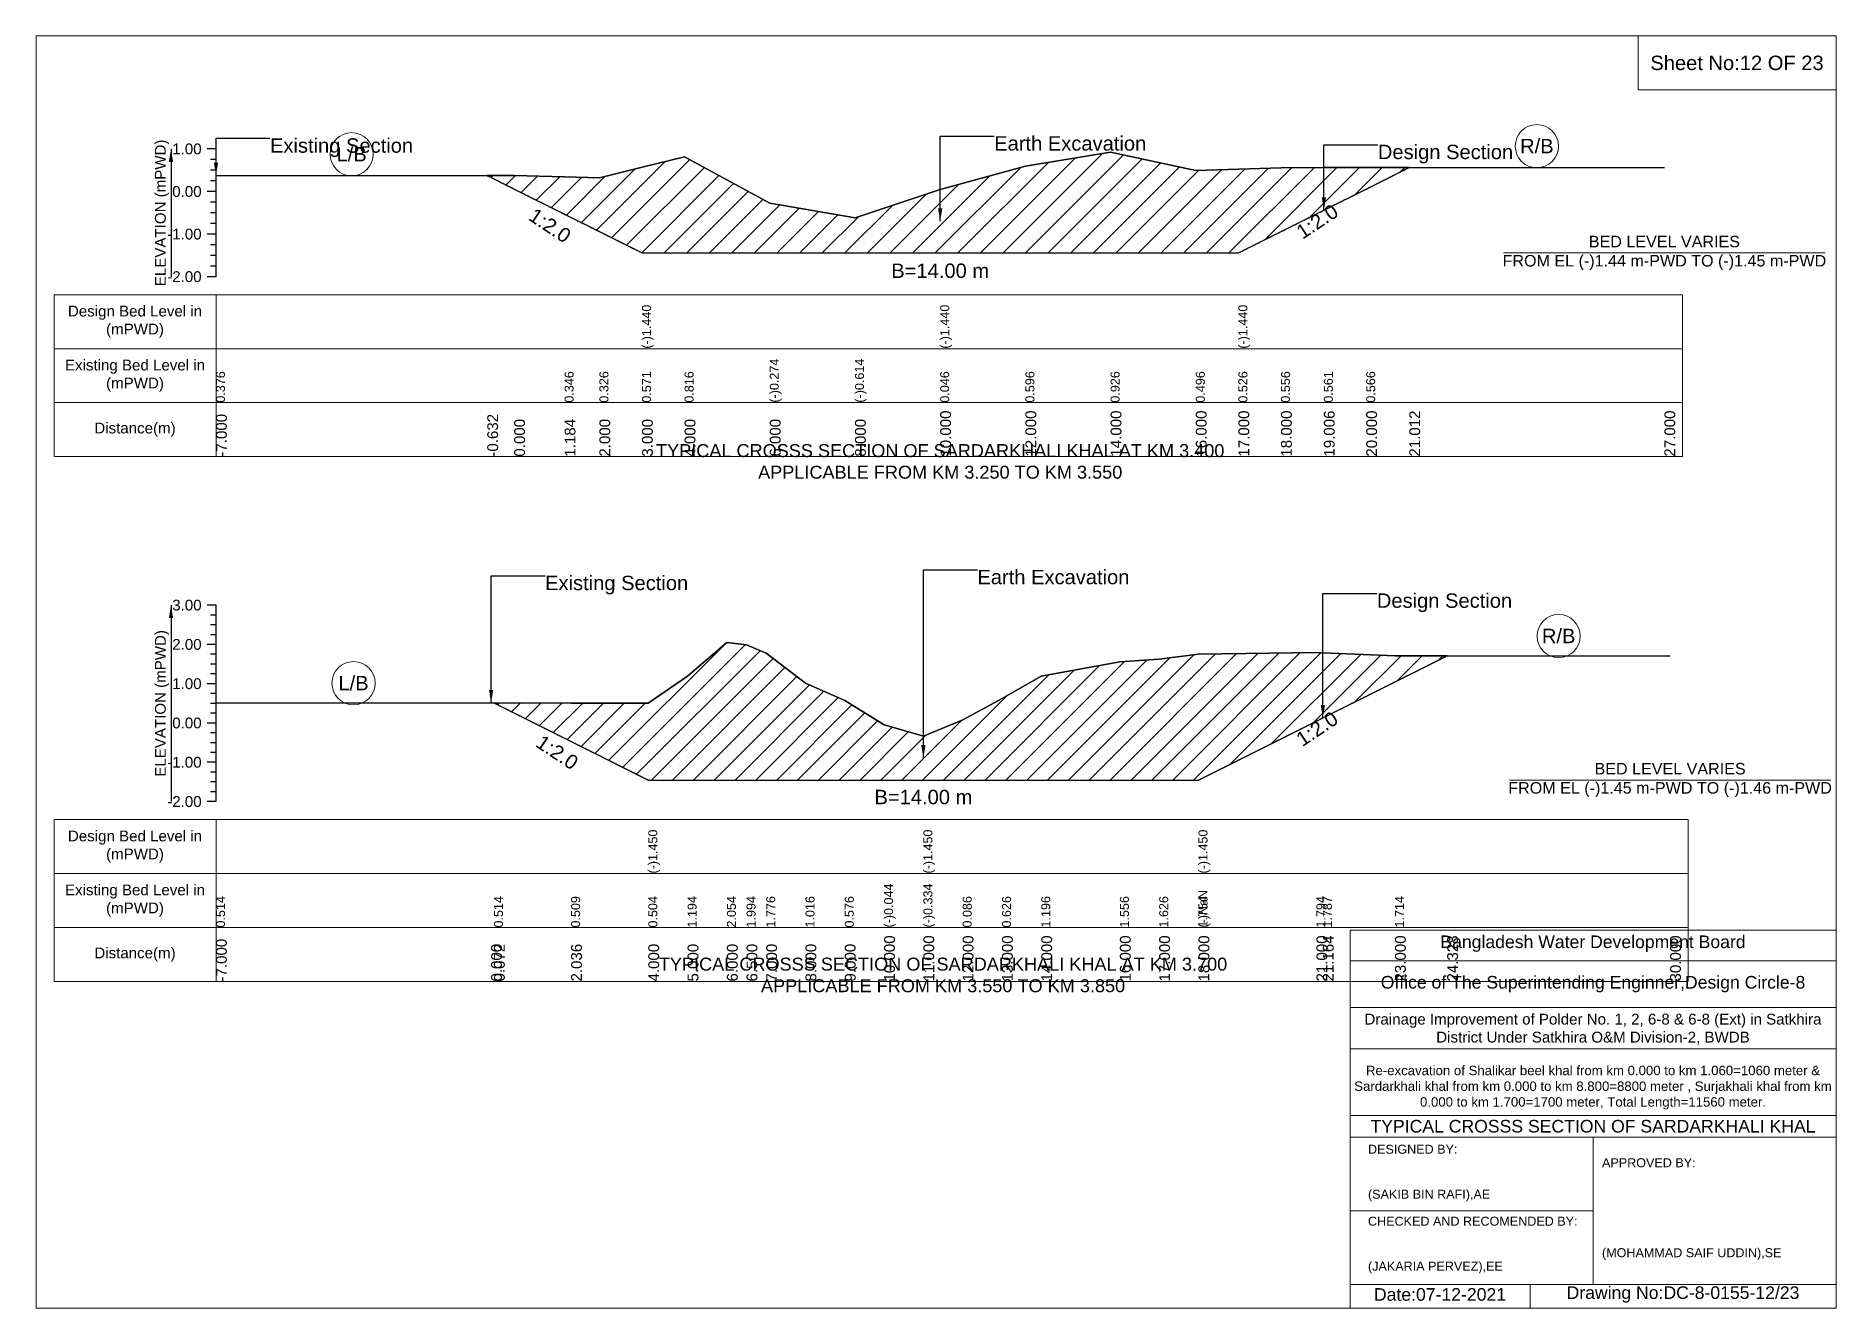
# Model space of a CAD drawing. Header units: inches. Extents: x 93000 to 506000, y -4242 to 0.
# Drawn here: x 210000 to 216000, y -4242 to 0 of the extents above; entities that cross this region are included whole.
import ezdxf

# ---------------------------------------------------------------- set-up
doc = ezdxf.new("R2010")
doc.units = ezdxf.units.IN
doc.header["$LTSCALE"] = 7
doc.header["$MEASUREMENT"] = 0
doc.linetypes.add('DASHED', pattern=[0.75, 0.5, -0.25])
for name, color, linetype, lineweight in [('Cross section Data Border', 7, 'Continuous', 9), ('Cross Section Labels', 7, 'Continuous', 9), ('Design_Bed_Level for Xsection', 7, 'DASHED', 25), ('Existing_Bed_Level for Xsection', 7, 'Continuous', 25), ('Long Section Labels', 7, 'Continuous', 9)]:
    doc.layers.add(name, color=color, linetype=linetype, lineweight=lineweight)
doc.styles.get("Standard").update_dxf_attribs({"font": 'arial.ttf'})
doc.dimstyles.get("Standard").update_dxf_attribs({"dimtxt": 0.18, "dimasz": 0.18, "dimexe": 0.18, "dimexo": 0.0625, "dimgap": 0.09, "dimtad": 0, "dimtih": 1, "dimtoh": 1, "dimdec": 4, "dimzin": 0, "dimdsep": 46, "dimtxsty": 'Standard', "dimcen": 0.09, "dimadec": 0, "dimazin": 0, "dimtfac": 1, "dimtdec": 4, "dimtofl": 0, "dimtmove": 0, "dimatfit": 3, "dimfxl": 1, "dimtolj": 1, "dimtzin": 0, "dimarcsym": 0})

msp = doc.modelspace()

# ---------------------------------------------------------------- texts
at = {"layer": 'Cross section Data Border', "attachment_point": 5}
for s, insert, char_height in [('Sheet No:12 OF 23', (215670, -90), 48), ('Bangladesh Water Development Board', (215190, -3027), 42), ('Office of The Superintending Enginner,Design Circle-8', (215190, -3162), 42)]:
    msp.add_mtext(s, dxfattribs=dict(at, insert=insert, char_height=char_height))
at = {"layer": 'Cross section Data Border'}
for s, insert, char_height, width, attachment_point in [('Design Bed Level in (mPWD)', (210330, -952.8), 36, 480, 5), ('Existing Bed Level in (mPWD)', (210330, -1132.8), 36, 480, 5), ('Distance(m)', (210330, -1312.8), 36, 480, 5), ('Design Bed Level in (mPWD)', (210330, -2703.2), 36, 480, 5), ('Existing Bed Level in (mPWD)', (210330, -2883.2), 36, 480, 5), ('Distance(m)', (210330, -3063.2), 36, 480, 5), ('Drainage Improvement of Polder No. 1, 2, 6-8 & 6-8 (Ext) in Satkhira District Under Satkhira O&M Division-2, BWDB', (215190, -3312), 36, 1680, 5), ('Re-excavation of Shalikar beel khal from km 0.000 to km 1.060=1060 meter & Sardarkhali khal from km 0.000 to km 8.800=8800 meter , Surjakhali khal from km 0.000 to km 1.700=1700 meter, Total Length=11560 meter.', (215190, -3507), 31.4683, 1620, 5), ('TYPICAL CROSSS SECTION OF SARDARKHALI KHAL', (215190, -3636), 42, 1680, 5), ('DESIGNED BY:^J^J^J(SAKIB BIN RAFI),AE', (214440, -3792), 30, 840, 4), ('APPROVED BY:^J^J^J^J^J^J(MOHAMMAD SAIF UDDIN),SE', (215220, -3912), 30, 840, 4), ('CHECKED AND RECOMENDED BY:^J^J^J(JAKARIA PERVEZ),EE', (214440, -4032), 30, 840, 4), ('Date:07-12-2021', (214680, -4197), 42, 840, 5), ('Drawing No:DC-8-0155-12/23', (215490, -4197), 42, 1320, 5)]:
    msp.add_mtext(s, dxfattribs=dict(at, insert=insert, char_height=char_height, width=width, attachment_point=attachment_point))
at = {"layer": 'Cross Section Labels'}
for s, insert, char_height, attachment_point in [('Existing Section', (210780, -341.3), 48, 1), ('Earth Excavation', (213194, -334.2), 48, 1), ('R/B', (215002.9, -367.4), 48, 5), ('L/B', (211052.1, -394.4), 48, 5), ('Design Section', (214472.9, -362.6), 48, 1), ('BED LEVEL VARIES ^JFROM EL (-)1.44 m-PWD TO (-)1.45 m-PWD', (215428, -723.3), 38.4, 5), ('B=14.00 m', (213014, -758.8), 48, 2), ('TYPICAL CROSSS SECTION OF SARDARKHALI KHAL AT KM 3.400^JAPPLICABLE FROM KM 3.250 TO KM 3.550', (213014, -1419), 43.2, 5), ('Existing Section', (211697, -1800), 48, 1), ('Earth Excavation', (213138, -1780.3), 48, 1), ('Design Section', (214469.5, -1858.9), 48, 1), ('R/B', (215075.5, -2001.2), 48, 5), ('L/B', (211058.5, -2158.4), 48, 5), ('BED LEVEL VARIES ^JFROM EL (-)1.45 m-PWD TO (-)1.46 m-PWD', (215447, -2481.2), 38.4, 5), ('B=14.00 m', (212958, -2513.9), 48, 2), ('TYPICAL CROSSS SECTION OF SARDARKHALI KHAL AT KM 3.700^JAPPLICABLE FROM KM 3.550 TO KM 3.850', (213023.5, -3131.5), 43.2, 5)]:
    msp.add_mtext(s, dxfattribs=dict(at, insert=insert, char_height=char_height, attachment_point=attachment_point))
at = {"layer": 'Cross Section Labels', "char_height": 48, "attachment_point": 2}
for insert, rotation in [((211726.6, -612.1), 326.30993), ((214257.4, -598.6), 33.69007), ((214256.7, -2290.3), 33.69007), ((211751, -2368.9), 326.30993)]:
    msp.add_mtext('1:2.0', dxfattribs=dict(at, insert=insert, rotation=rotation))
at = {"layer": 'Existing_Bed_Level for Xsection', "char_height": 36, "attachment_point": 5, "rotation": 90}
for insert in [(210420, -589.8), (210420, -2225.7)]:
    msp.add_mtext('ELEVATION (mPWD)', dxfattribs=dict(at, insert=insert))
at = {"layer": 'Existing_Bed_Level for Xsection', "char_height": 36, "attachment_point": 6}
for s, insert in [('1.00', (210552, -376.8)), ('0.00', (210552, -518.8)), ('-1.00', (210552, -660.8)), ('-2.00', (210552, -802.8)), ('3.00', (210552, -1898.2)), ('2.00', (210552, -2029.2)), ('1.00', (210552, -2160.2)), ('0.00', (210552, -2291.2)), ('-1.00', (210552, -2422.2)), ('-2.00', (210552, -2553.2))]:
    msp.add_mtext(s, dxfattribs=dict(at, insert=insert))
at = {"layer": 'Long Section Labels', "attachment_point": 1, "rotation": 90}
for s, insert, char_height in [('(-)1.440', (212020, -1042.8), 30), ('(-)1.440', (213014, -1042.8), 30), ('(-)1.440', (214008, -1042.8), 30), ('(-)0.274', (212446, -1222.8), 30), ('(-)0.614', (212730, -1222.8), 30), ('0.376', (210600, -1222.8), 30), ('0.376', (210600, -1222.8), 30), ('0.376', (210600, -1222.8), 30), ('0.346', (211762.1, -1222.8), 30), ('0.326', (211878, -1222.8), 30), ('0.571', (212020, -1222.8), 30), ('0.571', (212020, -1222.8), 30), ('0.571', (212020, -1222.8), 30), ('0.816', (212162, -1222.8), 30), ('0.046', (213014, -1222.8), 30), ('0.046', (213014, -1222.8), 30), ('0.046', (213014, -1222.8), 30), ('0.596', (213298, -1222.8), 30), ('0.926', (213582, -1222.8), 30), ('0.496', (213866, -1222.8), 30), ('0.526', (214008, -1222.8), 30), ('0.526', (214008, -1222.8), 30), ('0.526', (214008, -1222.8), 30), ('0.556', (214150, -1222.8), 30), ('0.561', (214292.9, -1222.8), 30), ('0.566', (214434, -1222.8), 30), ('0.566', (214434, -1222.8), 30), ('0.566', (214434, -1222.8), 30), ('10.000', (213014, -1402.8), 36), ('10.000', (213014, -1402.8), 36), ('10.000', (213014, -1402.8), 36), ('12.000', (213298, -1402.8), 36), ('14.000', (213582, -1402.8), 36), ('16.000', (213866, -1402.8), 36), ('17.000', (214008, -1402.8), 36), ('17.000', (214008, -1402.8), 36), ('17.000', (214008, -1402.8), 36), ('18.000', (214150, -1402.8), 36), ('19.006', (214292.9, -1402.8), 36), ('20.000', (214434, -1402.8), 36), ('21.012', (214577.7, -1402.8), 36), ('27.000', (215428, -1402.8), 36), ('-7.000', (210600, -1402.8), 36), ('-0.632', (211504.3, -1402.8), 36), ('0.000', (211594, -1402.8), 36), ('1.184', (211762.1, -1402.8), 36), ('2.000', (211878, -1402.8), 36), ('3.000', (212020, -1402.8), 36), ('3.000', (212020, -1402.8), 36), ('3.000', (212020, -1402.8), 36), ('4.000', (212162, -1402.8), 36), ('6.000', (212446, -1402.8), 36), ('8.000', (212730, -1402.8), 36), ('(-)1.450', (212041, -2793.2), 30), ('(-)1.450', (212958, -2793.2), 30), ('(-)1.450', (213875, -2793.2), 30), ('0.514', (210600, -2973.2), 30), ('0.514', (210600, -2973.2), 30), ('0.514', (211526.5, -2973.2), 30), ('0.509', (211783.7, -2973.2), 30), ('0.504', (212041, -2973.2), 30), ('0.504', (212041, -2973.2), 30), ('0.504', (212041, -2973.2), 30), ('1.194', (212172, -2973.2), 30), ('2.054', (212303, -2973.2), 30), ('1.994', (212368.5, -2973.2), 30), ('1.776', (212434, -2973.2), 30), ('1.016', (212565, -2973.2), 30), ('0.576', (212696, -2973.2), 30), ('(-)0.044', (212827, -2973.2), 30), ('(-)0.334', (212958, -2973.2), 30), ('(-)0.334', (212958, -2973.2), 30), ('(-)0.334', (212958, -2973.2), 30), ('0.086', (213089, -2973.2), 30), ('0.626', (213220, -2973.2), 30), ('1.196', (213351, -2973.2), 30), ('1.556', (213613, -2973.2), 30), ('1.626', (213744, -2973.2), 30), ('(-)NaN', (213875, -2973.2), 30), ('1.754', (213875, -2973.2), 30), ('1.754', (213875, -2973.2), 30), ('1.794', (214268, -2973.2), 30), ('1.787', (214289.5, -2973.2), 30), ('1.714', (214530, -2973.2), 30), ('1.714', (214530, -2973.2), 30), ('1.714', (214530, -2973.2), 30), ('-7.000', (210600, -3153.2), 36), ('0.000', (211517, -3153.2), 36), ('0.072', (211526.5, -3153.2), 36), ('2.036', (211783.7, -3153.2), 36), ('4.000', (212041, -3153.2), 36), ('4.000', (212041, -3153.2), 36), ('4.000', (212041, -3153.2), 36), ('5.000', (212172, -3153.2), 36), ('6.000', (212303, -3153.2), 36), ('6.500', (212368.5, -3153.2), 36), ('7.000', (212434, -3153.2), 36), ('8.000', (212565, -3153.2), 36), ('9.000', (212696, -3153.2), 36), ('10.000', (212827, -3153.2), 36), ('11.000', (212958, -3153.2), 36), ('11.000', (212958, -3153.2), 36), ('11.000', (212958, -3153.2), 36), ('12.000', (213089, -3153.2), 36), ('13.000', (213220, -3153.2), 36), ('14.000', (213351, -3153.2), 36), ('16.000', (213613, -3153.2), 36), ('17.000', (213744, -3153.2), 36), ('18.000', (213875, -3153.2), 36), ('18.000', (213875, -3153.2), 36), ('18.000', (213875, -3153.2), 36), ('21.000', (214268, -3153.2), 36), ('21.164', (214289.5, -3153.2), 36), ('23.000', (214530, -3153.2), 36), ('24.328', (214704, -3153.2), 36), ('30.000', (215447, -3153.2), 36)]:
    msp.add_mtext(s, dxfattribs=dict(at, insert=insert, char_height=char_height))

# ---------------------------------------------------------------- hatches: boundary and pattern name
at = {"layer": 'Existing_Bed_Level for Xsection'}
h = msp.add_hatch(dxfattribs=at)
h.set_pattern_fill('ANSI31', color=256, scale=426, style=0)
h.paths.add_polyline_path([(211504.3, -465.4), (211594, -510.3), (211762.1, -594.4), (211878, -652.3), (212020, -723.3), (212162, -723.3), (212446, -723.3), (212730, -723.3), (213014, -723.3), (213298, -723.3), (213582, -723.3), (213866, -723.3), (214008, -723.3), (214150, -652.3), (214292.9, -580.9), (214434, -510.3), (214577.7, -438.4), (214434, -438.4), (214292.9, -439.1), (214150, -439.9), (214008, -444.1), (213866, -448.4), (213582, -387.3), (213298, -434.2), (213014, -512.3), (212730, -606), (212446, -557.7), (212162, -402.9), (212020, -437.7), (211878, -472.5), (211762.1, -469.6), (211594, -465.4)])
h = msp.add_hatch(dxfattribs=at)
h.set_pattern_fill('ANSI31', color=256, scale=393, style=0)
h.paths.add_polyline_path([(211526.5, -2223.9), (211783.7, -2352.6), (212041, -2481.2), (212172, -2481.2), (212303, -2481.2), (212368.5, -2481.2), (212434, -2481.2), (212565, -2481.2), (212696, -2481.2), (212827, -2481.2), (212958, -2481.2), (213089, -2481.2), (213220, -2481.2), (213351, -2481.2), (213613, -2481.2), (213744, -2481.2), (213875, -2481.2), (214268, -2284.7), (214289.5, -2274), (214530, -2153.7), (214704, -2066.7), (214530, -2066.7), (214289.5, -2057.1), (214268, -2056.2), (213875, -2061.5), (213744, -2078.2), (213613, -2087.4), (213351, -2134.6), (213220, -2209.2), (213089, -2280), (212958, -2335), (212827, -2297), (212696, -2215.8), (212565, -2158.2), (212434, -2058.6), (212368.5, -2030), (212303, -2022.2), (212172, -2134.8), (212041, -2225.2), (211783.7, -2224.6)])

# ---------------------------------------------------------------- linework, layer by layer
at = {"layer": 'Cross section Data Border'}
for points in [[(210000, 0), (216000, 0), (216000, -4242), (210000, -4242)], [(215340, 0), (216000, 0), (216000, -180), (215340, -180)], [(210060, -862.8), (215488, -862.8), (215488, -1402.8), (210060, -1402.8)], [(210060, -2613.2), (215507, -2613.2), (215507, -3153.2), (210060, -3153.2)]]:
    msp.add_lwpolyline(points, close=True, dxfattribs=at)
for points in [[(210600, -862.8), (210600, -1402.8)], [(210060, -1042.8), (215488, -1042.8)], [(210060, -1222.8), (215488, -1222.8)], [(210600, -2613.2), (210600, -3153.2)], [(210060, -2793.2), (215507, -2793.2)], [(210060, -2973.2), (215507, -2973.2)], [(214380, -4242), (214380, -2982), (216000, -2982)], [(214380, -3084), (216000, -3084)], [(214380, -3240), (216000, -3240)], [(214380, -3378), (216000, -3378)], [(214380, -3600), (216000, -3600)], [(214380, -3672), (216000, -3672)], [(215190, -3672), (215190, -4164)], [(214380, -3918), (215190, -3918)], [(214380, -4164), (216000, -4164)], [(214980, -4164), (214980, -4242)]]:
    msp.add_lwpolyline(points, dxfattribs=at)
at = {"layer": 'Cross Section Labels'}
for points in [[(214892.2, -723.3), (215963.8, -723.3)], [(214911.2, -2481.2), (215982.8, -2481.2)]]:
    msp.add_lwpolyline(points, dxfattribs=at)
for centre in [(215002.9, -367.4), (211052.1, -394.4), (215075.5, -2001.2), (211058.5, -2158.4)]:
    msp.add_circle(centre, 72, dxfattribs=at)
at = {"layer": 'Design_Bed_Level for Xsection'}
for points in [[(211504.3, -465.4), (211762.1, -594.4), (212020, -723.3), (213014, -723.3), (214008, -723.3), (214292.9, -580.9), (214577.7, -438.4)], [(211526.5, -2223.9), (211783.7, -2352.6), (212041, -2481.2), (212958, -2481.2), (213875, -2481.2), (214289.5, -2274), (214704, -2066.7)]]:
    msp.add_lwpolyline(points, dxfattribs=at)
at = {"layer": 'Existing_Bed_Level for Xsection'}
for points in [[(210600, -376.8), (210570, -376.8)], [(210600, -412.3), (210582, -412.3)], [(210600, -802.8), (210600, -660.8), (210600, -518.8), (210600, -376.8)], [(210600, -465.4), (211504.3, -465.4), (211594, -465.4), (211762.1, -469.6), (211878, -472.5), (212020, -437.7), (212020, -437.7), (212162, -402.9), (212446, -557.7), (212730, -606), (213014, -512.3), (213014, -512.3), (213298, -434.2), (213582, -387.3), (213866, -448.4), (214008, -444.1), (214008, -444.1), (214150, -439.9), (214292.9, -439.1), (214434, -438.4), (214577.7, -438.4), (215428, -438.4)], [(210600, -447.8), (210582, -447.8)], [(210600, -518.8), (210570, -518.8)], [(210600, -483.3), (210582, -483.3)], [(210600, -554.3), (210582, -554.3)], [(210600, -589.8), (210582, -589.8)], [(210600, -625.3), (210582, -625.3)], [(210600, -660.8), (210570, -660.8)], [(210600, -696.3), (210582, -696.3)], [(210600, -731.8), (210582, -731.8)], [(210600, -767.3), (210582, -767.3)], [(210600, -802.8), (210570, -802.8)], [(210600, -1898.2), (210570, -1898.2)], [(210600, -2553.2), (210600, -2422.2), (210600, -2291.2), (210600, -2160.2), (210600, -2029.2), (210600, -1898.2)], [(210600, -1931), (210582, -1931)], [(210600, -1963.7), (210582, -1963.7)], [(210600, -2029.2), (210570, -2029.2)], [(210600, -1996.5), (210582, -1996.5)], [(210600, -2223.9), (211517, -2223.9), (211526.5, -2223.9), (211783.7, -2224.6), (212041, -2225.2), (212041, -2225.2), (212172, -2134.8), (212303, -2022.2), (212368.5, -2030), (212434, -2058.6), (212565, -2158.2), (212696, -2215.8), (212827, -2297), (212958, -2335), (212958, -2335), (213089, -2280), (213220, -2209.2), (213351, -2134.6), (213613, -2087.4), (213744, -2078.2), (213875, -2061.5), (213875, -2061.5), (214268, -2056.2), (214289.5, -2057.1), (214530, -2066.7), (214704, -2066.7), (215447, -2066.7)], [(210600, -2062), (210582, -2062)], [(210600, -2094.7), (210582, -2094.7)], [(210600, -2127.5), (210582, -2127.5)], [(210600, -2160.2), (210570, -2160.2)], [(210600, -2193), (210582, -2193)], [(210600, -2225.7), (210582, -2225.7)], [(210600, -2258.5), (210582, -2258.5)], [(210600, -2291.2), (210570, -2291.2)], [(210600, -2324), (210582, -2324)], [(210600, -2356.7), (210582, -2356.7)], [(210600, -2389.5), (210582, -2389.5)], [(210600, -2422.2), (210570, -2422.2)], [(210600, -2455), (210582, -2455)], [(210600, -2487.7), (210582, -2487.7)], [(210600, -2553.2), (210570, -2553.2)], [(210600, -2520.5), (210582, -2520.5)]]:
    msp.add_lwpolyline(points, dxfattribs=at)
for points in [[(211504.3, -465.4), (211594, -510.3), (211762.1, -594.4), (211878, -652.3), (212020, -723.3), (212020, -723.3), (212162, -723.3), (212446, -723.3), (212730, -723.3), (213014, -723.3), (213014, -723.3), (213298, -723.3), (213582, -723.3), (213866, -723.3), (214008, -723.3), (214008, -723.3), (214150, -652.3), (214292.9, -580.9), (214434, -510.3), (214577.7, -438.4), (214434, -438.4), (214292.9, -439.1), (214150, -439.9), (214008, -444.1), (214008, -444.1), (213866, -448.4), (213582, -387.3), (213298, -434.2), (213014, -512.3), (213014, -512.3), (212730, -606), (212446, -557.7), (212162, -402.9), (212020, -437.7), (212020, -437.7), (211878, -472.5), (211762.1, -469.6), (211594, -465.4)], [(211526.5, -2223.9), (211526.5, -2223.9), (211783.7, -2352.6), (212041, -2481.2), (212041, -2481.2), (212172, -2481.2), (212303, -2481.2), (212368.5, -2481.2), (212434, -2481.2), (212565, -2481.2), (212696, -2481.2), (212827, -2481.2), (212958, -2481.2), (212958, -2481.2), (213089, -2481.2), (213220, -2481.2), (213351, -2481.2), (213613, -2481.2), (213744, -2481.2), (213875, -2481.2), (213875, -2481.2), (214268, -2284.7), (214289.5, -2274), (214530, -2153.7), (214704, -2066.7), (214704, -2066.7), (214704, -2066.7), (214530, -2066.7), (214289.5, -2057.1), (214268, -2056.2), (213875, -2061.5), (213875, -2061.5), (213744, -2078.2), (213613, -2087.4), (213351, -2134.6), (213220, -2209.2), (213089, -2280), (212958, -2335), (212958, -2335), (212827, -2297), (212696, -2215.8), (212565, -2158.2), (212434, -2058.6), (212368.5, -2030), (212303, -2022.2), (212172, -2134.8), (212041, -2225.2), (212041, -2225.2), (211783.7, -2224.6), (211526.5, -2223.9)]]:
    msp.add_lwpolyline(points, close=True, dxfattribs=at)

msp.set_redraw_order([(e.dxf.handle, doc.entitydb.next_handle()) for e in msp.query("TEXT MTEXT ATTDEF DIMENSION ARC_DIMENSION")])  # texts and dimensions are drawn at this point

# ---------------------------------------------------------------- leaders
at = {"layer": 'Cross Section Labels', "annotation_type": 0, "has_hookline": 1, "hookline_direction": 0}
for points, text_width in [([(210600, -465.4), (210600, -341.3), (210779.9, -341.3)], 467.2), ([(213014, -617.8), (213014, -334.2), (213193.9, -334.2)], 497), ([(214292.9, -580.9), (214292.9, -362.6), (214472.8, -362.6)], 441.2), ([(211517, -2223.9), (211517, -1800), (211696.9, -1800)], 467.2), ([(212958, -2408.1), (212958, -1780.3), (213137.9, -1780.3)], 497), ([(214289.5, -2274), (214289.5, -1858.9), (214469.4, -1858.9)], 441.2)]:
    msp.add_leader(points, dimstyle='Standard', override={"dimasz": 43.2}, dxfattribs=dict(at, text_width=text_width))
at = {"layer": 'Existing_Bed_Level for Xsection'}
for points in [[(210450, -376.8), (210450, -802.8)], [(210450, -1898.2), (210450, -2553.2)]]:
    msp.add_leader(points, dimstyle='Standard', override={"dimasz": 43.2}, dxfattribs=at)

doc.saveas('drawing.dxf')
